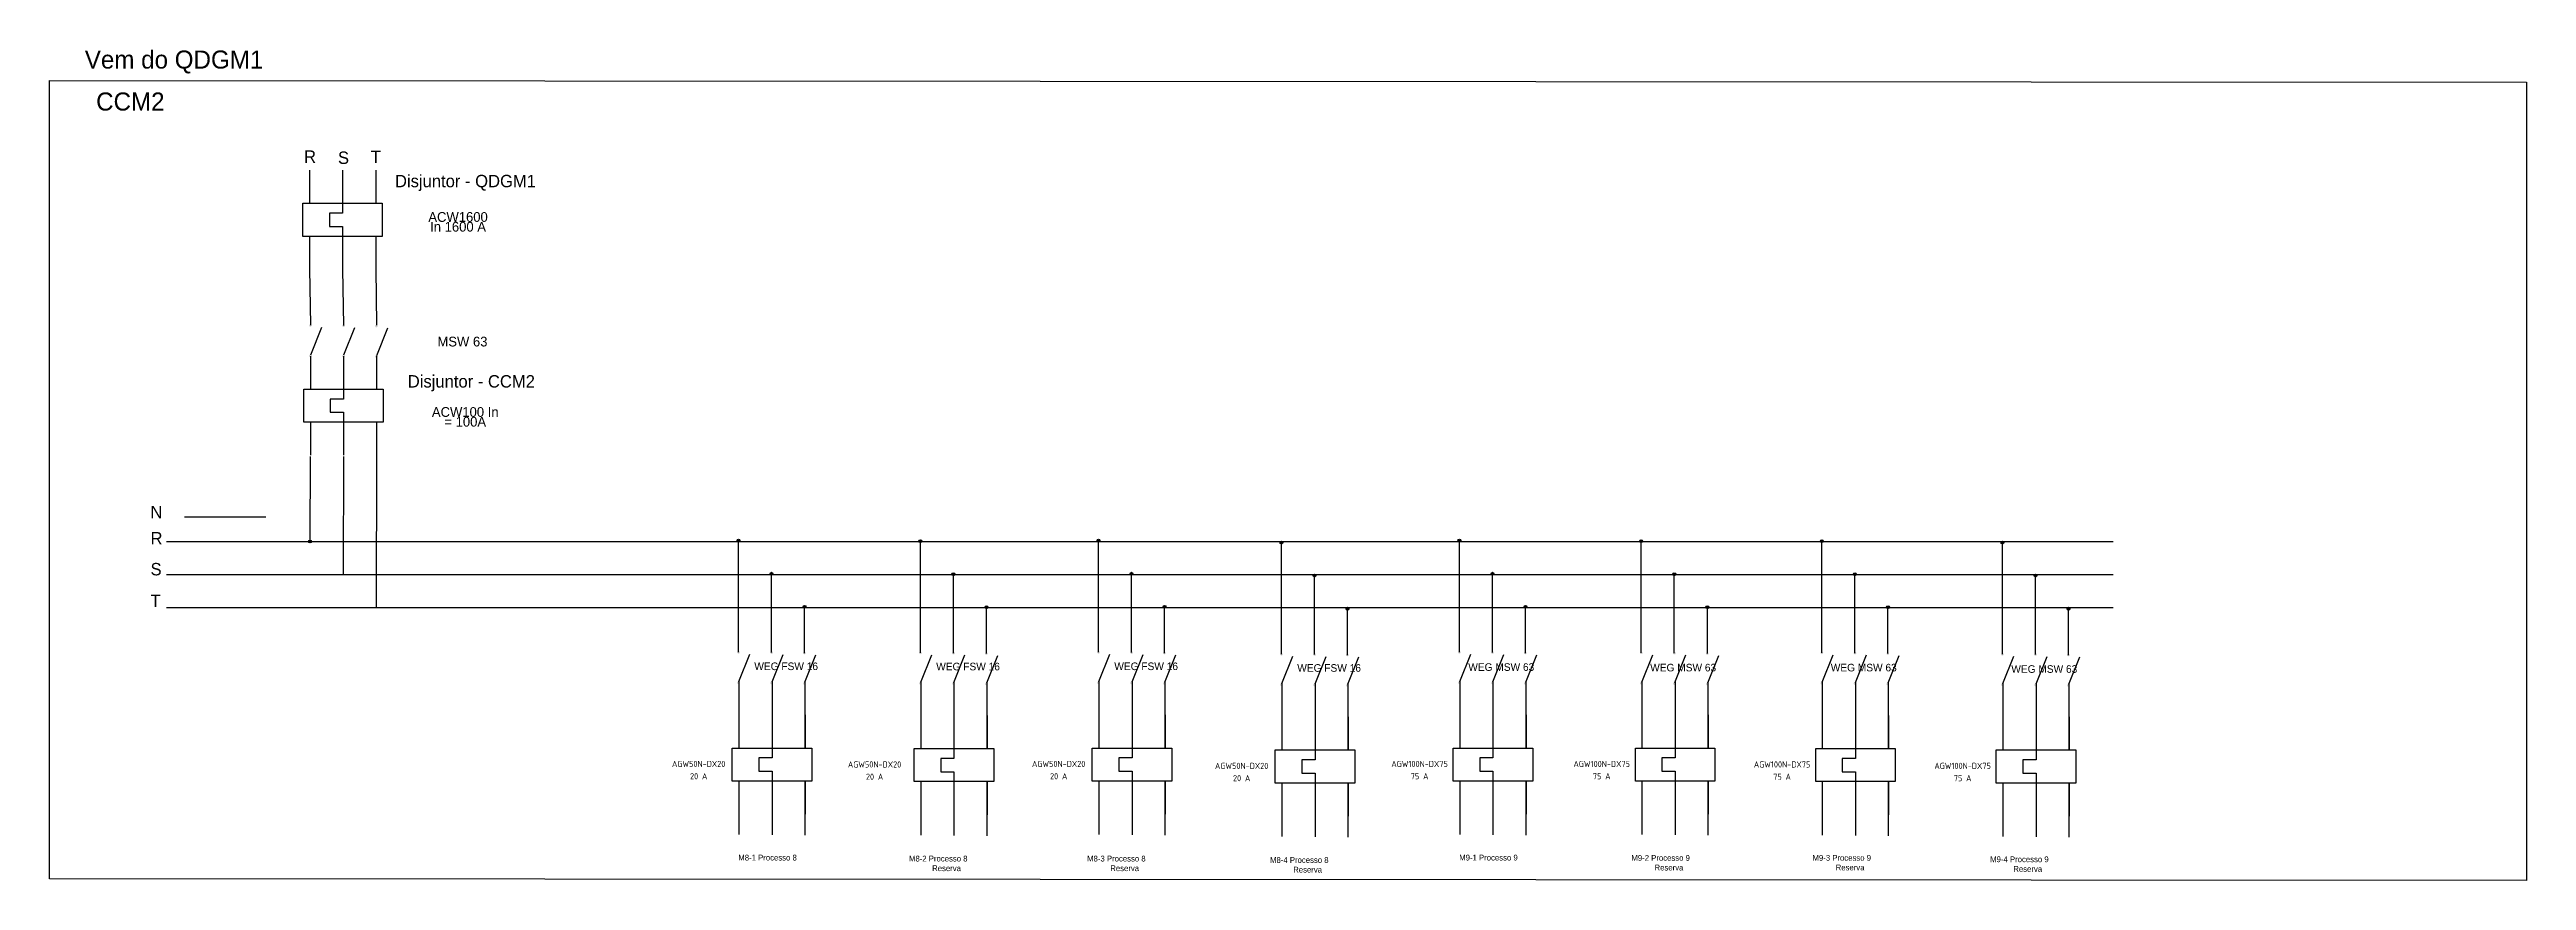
# Model space of a CAD drawing. Extents: x -533 to 641, y -96 to 322.
# Drawn here: x -467.4 to -377, y 76.4 to 106.7 of the extents above; entities that cross this region are included whole.
import ezdxf

# ---------------------------------------------------------------- set-up
doc = ezdxf.new("R2010")
doc.units = 0
doc.header["$MEASUREMENT"] = 0
doc.layers.add('ELET_TRIFILAR_DESENHO', color=5, linetype='Continuous', plot=False)
doc.layers.add('ELET_TRIFILAR_TEXTO', color=4, linetype='Continuous')
doc.styles.add('ARIAL', font='arial.ttf')

msp = doc.modelspace()

# ---------------------------------------------------------------- texts
at = {"layer": 'ELET_TRIFILAR_DESENHO', "ltscale": 50}
for s, p in [('R', (-458.133, 102.579)), ('S', (-456.895, 102.539)), ('T', (-455.698, 102.57)), ('N', (-463.74, 89.613)), ('R', (-463.734, 88.658)), ('S', (-463.734, 87.53)), ('T', (-463.734, 86.375))]:
    msp.add_text(s, height=0.453, dxfattribs=at).set_placement(p)
at = {"layer": 'ELET_TRIFILAR_TEXTO', "ltscale": 50}
for s, p in [('Disjuntor - QDGM1', (-454.815, 101.689)), ('Disjuntor - CCM2', (-454.348, 94.382))]:
    msp.add_text(s, height=0.45251, dxfattribs=at).set_placement(p)
at = {"layer": 'ELET_TRIFILAR_TEXTO', "attachment_point": 1}
for s, insert, char_height in [('Vem do QDGM1', (-466.132, 106.677), 0.65883), ('\\pi-1.51405;M8-1 Processo 8', (-440.773, 77.34), 0.21126), ('\\pi-1.54926;M8-2 Processo 8\\P\\pi-0.70421;Reserva', (-434.51, 77.304), 0.21126), ('\\pi-1.54926;M8-3 Processo 8\\P\\pi-0.70421;Reserva', (-428.011, 77.304), 0.21126), ('\\pi-1.54926;M8-4 Processo 8\\P\\pi-0.70421;Reserva', (-421.336, 77.252), 0.21126), ('\\pi-1.51405;M9-1 Processo 9', (-414.469, 77.34), 0.21126), ('\\pi-1.54926;M9-2 Processo 9\\P\\pi-0.70421;Reserva', (-408.151, 77.328), 0.21126), ('\\pi-1.54926;M9-3 Processo 9\\P\\pi-0.70421;Reserva', (-401.543, 77.332), 0.21126), ('\\pi-1.54926;M9-4 Processo 9\\P\\pi-0.70421;Reserva', (-395.061, 77.278), 0.21126)]:
    msp.add_mtext(s, dxfattribs=dict(at, insert=insert, char_height=char_height))
for s, insert, char_height, width in [('CCM2', (-465.719, 105.146), 0.6588, 0.3708), ('\\pi0.50305;WEG FSW 16      ', (-442.206, 84.352), 0.27688, 3.77494), ('\\pi0.50305;WEG FSW 16      ', (-435.569, 84.343), 0.27688, 3.77494), ('\\pi0.50305;WEG FSW 16      ', (-429.071, 84.352), 0.27688, 3.77494), ('\\pi0.50305;WEG FSW 16      ', (-422.395, 84.291), 0.27688, 3.77494), ('\\pi0.18134;WEG MSW 63      ', (-415.833, 84.324), 0.27688, 3.22382), ('\\pi0.18134;WEG MSW 63      ', (-409.196, 84.304), 0.27688, 3.22382), ('\\pi0.18134;WEG MSW 63      ', (-402.607, 84.304), 0.27688, 3.22382), ('\\pi0.18134;WEG MSW 63      ', (-396.019, 84.252), 0.27688, 3.22382)]:
    msp.add_mtext(s, dxfattribs=dict(at, insert=insert, char_height=char_height, width=width))
at = {"layer": 'ELET_TRIFILAR_TEXTO', "attachment_point": 8, "line_spacing_factor": 0.6, "style": 'ARIAL'}
for s, insert, char_height, width in [('{\\Ftxt|c0;ACW1600\\PIn 1600 A \\H1.66667x; }', (-452.513, 100.066), 0.35577, 9.71145), ('{\\Ftxt|c0;ACW100 In = 100A \\H1.66667x; }', (-452.251, 92.952), 0.35577, 2.73373), ('{\\Fisocp2|c0;AGW50N-DX20\\P\\P20 A}', (-443.733, 80.091), 0.224, 4.06752), ('{\\Fisocp2|c0;AGW50N-DX20\\P\\P20 A}', (-437.315, 80.072), 0.224, 4.06752), ('{\\Fisocp2|c0;AGW50N-DX20\\P\\P20 A}', (-430.597, 80.091), 0.224, 4.06752), ('{\\Fisocp2|c0;AGW50N-DX20\\P\\P20 A}', (-423.921, 80.02), 0.224, 4.06752), ('{\\Fisocp2|c0;AGW100N-DX75\\P\\P75 A}', (-417.428, 80.091), 0.224, 4.06752), ('{\\Fisocp2|c0;AGW100N-DX75\\P\\P75 A}', (-410.783, 80.091), 0.224, 4.06752), ('{\\Fisocp2|c0;AGW100N-DX75\\P\\P75 A}', (-404.202, 80.072), 0.224, 4.06752), ('{\\Fisocp2|c0;AGW100N-DX75\\P\\P75 A}', (-397.614, 80.02), 0.224, 4.06752)]:
    msp.add_mtext(s, dxfattribs=dict(at, insert=insert, char_height=char_height, width=width))
at = {"layer": 'ELET_TRIFILAR_TEXTO', "color": 242, "true_color": 0xcd2027, "insert": (-452.353, 95.876), "char_height": 0.35577, "width": 9.71145, "attachment_point": 8, "line_spacing_factor": 0.6, "style": 'ARIAL'}
msp.add_mtext('{\\Ftxt|c0;\\C256;MSW 63}', dxfattribs=at)

# ---------------------------------------------------------------- blocks, each defined once
blk = doc.blocks.new('热件触点')
at = {"ltscale": 50}
for p, q in [((-10, 30), (-10, 20)), ((0, 30), (0, 20)), ((10, 30), (10, 20)), ((-4, 17), (-4, 13)), ((0, 17), (-4, 17)), ((0, 20), (0, 17)), ((-10, 10), (-10, 0)), ((-4, 13), (0, 13)), ((0, 13), (0, 10)), ((0, 10), (0, 0)), ((10, 10), (10, 0))]:
    blk.add_line(p, q, dxfattribs=at)
blk.add_lwpolyline([(-12, 20), (12, 20), (12, 10), (-12, 10)], close=True)

# ---------------------------------------------------------------- hatches: boundary and pattern name
at = {"layer": 'ELET_TRIFILAR_DESENHO', "linetype": 'Continuous', "transparency": 33554687}
h = msp.add_hatch(color=256, dxfattribs=at)
h.dxf.hatch_style = 1
h.paths.add_polyline_path([(-457.903, 95.488, 1), (-457.903, 95.585, 1)])
h.paths.add_polyline_path([(-457.9, 96.599, 1), (-457.9, 96.696, 1)])
h = msp.add_hatch(color=256, dxfattribs=at)
h.dxf.hatch_style = 1
h.paths.add_polyline_path([(-456.694, 95.478, 1), (-456.694, 95.575, 1)])
h.paths.add_polyline_path([(-456.692, 96.589, 1), (-456.692, 96.686, 1)])
h = msp.add_hatch(color=256, dxfattribs=at)
h.dxf.hatch_style = 1
h.paths.add_polyline_path([(-455.497, 95.463, 1), (-455.497, 95.56, 1)])
h.paths.add_polyline_path([(-455.494, 96.574, 1), (-455.494, 96.671, 1)])
at = {"layer": 'ELET_TRIFILAR_DESENHO', "ltscale": 50}
for points in [[(-457.864, 88.766, 1), (-457.968, 88.766, 1)], [(-442.231, 88.798, 1), (-442.334, 88.798, 1)], [(-435.594, 88.778, 1), (-435.697, 88.778, 1)], [(-429.095, 88.798, 1), (-429.198, 88.798, 1)], [(-422.419, 88.726, 1), (-422.522, 88.726, 1)], [(-415.926, 88.798, 1), (-416.029, 88.798, 1)], [(-409.289, 88.778, 1), (-409.392, 88.778, 1)], [(-402.701, 88.778, 1), (-402.804, 88.778, 1)], [(-396.112, 88.726, 1), (-396.215, 88.726, 1)], [(-441.024, 87.591, 1), (-441.127, 87.591, 1)], [(-434.387, 87.571, 1), (-434.49, 87.571, 1)], [(-427.888, 87.591, 1), (-427.991, 87.591, 1)], [(-421.212, 87.52, 1), (-421.316, 87.52, 1)], [(-414.719, 87.591, 1), (-414.823, 87.591, 1)], [(-408.082, 87.571, 1), (-408.185, 87.571, 1)], [(-401.494, 87.571, 1), (-401.597, 87.571, 1)], [(-394.905, 87.52, 1), (-395.009, 87.52, 1)], [(-439.817, 86.385, 1), (-439.921, 86.385, 1)], [(-433.18, 86.365, 1), (-433.283, 86.365, 1)], [(-426.681, 86.385, 1), (-426.785, 86.385, 1)], [(-420.006, 86.313, 1), (-420.109, 86.313, 1)], [(-413.513, 86.385, 1), (-413.616, 86.385, 1)], [(-406.875, 86.365, 1), (-406.979, 86.365, 1)], [(-400.287, 86.365, 1), (-400.39, 86.365, 1)], [(-393.699, 86.313, 1), (-393.802, 86.313, 1)]]:
    msp.add_hatch(color=256, dxfattribs=at).paths.add_polyline_path(points)
at = {"layer": 'ELET_TRIFILAR_DESENHO', "linetype": 'Continuous', "transparency": 33554687}
h = msp.add_hatch(color=256, dxfattribs=at)
h.dxf.hatch_style = 1
h.paths.add_polyline_path([(-442.282, 83.563, 1), (-442.282, 83.66, 1)])
h.paths.add_polyline_path([(-442.279, 84.674, 1), (-442.279, 84.771, 1)])
h = msp.add_hatch(color=256, dxfattribs=at)
h.dxf.hatch_style = 1
h.paths.add_polyline_path([(-441.074, 83.553, 1), (-441.074, 83.65, 1)])
h.paths.add_polyline_path([(-441.071, 84.664, 1), (-441.071, 84.761, 1)])
h = msp.add_hatch(color=256, dxfattribs=at)
h.dxf.hatch_style = 1
h.paths.add_polyline_path([(-439.876, 83.538, 1), (-439.876, 83.635, 1)])
h.paths.add_polyline_path([(-439.873, 84.649, 1), (-439.873, 84.746, 1)])
h = msp.add_hatch(color=256, dxfattribs=at)
h.dxf.hatch_style = 1
h.paths.add_polyline_path([(-435.645, 83.543, 1), (-435.645, 83.64, 1)])
h.paths.add_polyline_path([(-435.642, 84.654, 1), (-435.642, 84.751, 1)])
h = msp.add_hatch(color=256, dxfattribs=at)
h.dxf.hatch_style = 1
h.paths.add_polyline_path([(-434.436, 83.533, 1), (-434.436, 83.63, 1)])
h.paths.add_polyline_path([(-434.434, 84.644, 1), (-434.434, 84.742, 1)])
h = msp.add_hatch(color=256, dxfattribs=at)
h.dxf.hatch_style = 1
h.paths.add_polyline_path([(-433.239, 83.518, 1), (-433.239, 83.615, 1)])
h.paths.add_polyline_path([(-433.236, 84.629, 1), (-433.236, 84.726, 1)])
h = msp.add_hatch(color=256, dxfattribs=at)
h.dxf.hatch_style = 1
h.paths.add_polyline_path([(-429.146, 83.563, 1), (-429.146, 83.66, 1)])
h.paths.add_polyline_path([(-429.143, 84.674, 1), (-429.143, 84.771, 1)])
h = msp.add_hatch(color=256, dxfattribs=at)
h.dxf.hatch_style = 1
h.paths.add_polyline_path([(-427.938, 83.553, 1), (-427.938, 83.65, 1)])
h.paths.add_polyline_path([(-427.935, 84.664, 1), (-427.935, 84.761, 1)])
h = msp.add_hatch(color=256, dxfattribs=at)
h.dxf.hatch_style = 1
h.paths.add_polyline_path([(-426.74, 83.538, 1), (-426.74, 83.635, 1)])
h.paths.add_polyline_path([(-426.738, 84.649, 1), (-426.738, 84.746, 1)])
h = msp.add_hatch(color=256, dxfattribs=at)
h.dxf.hatch_style = 1
h.paths.add_polyline_path([(-422.47, 83.491, 1), (-422.47, 83.588, 1)])
h.paths.add_polyline_path([(-422.468, 84.602, 1), (-422.468, 84.699, 1)])
h = msp.add_hatch(color=256, dxfattribs=at)
h.dxf.hatch_style = 1
h.paths.add_polyline_path([(-421.262, 83.482, 1), (-421.262, 83.579, 1)])
h.paths.add_polyline_path([(-421.26, 84.593, 1), (-421.26, 84.69, 1)])
h = msp.add_hatch(color=256, dxfattribs=at)
h.dxf.hatch_style = 1
h.paths.add_polyline_path([(-420.064, 83.466, 1), (-420.064, 83.563, 1)])
h.paths.add_polyline_path([(-420.062, 84.577, 1), (-420.062, 84.674, 1)])
h = msp.add_hatch(color=256, dxfattribs=at)
h.dxf.hatch_style = 1
h.paths.add_polyline_path([(-415.977, 83.563, 1), (-415.977, 83.66, 1)])
h.paths.add_polyline_path([(-415.975, 84.674, 1), (-415.975, 84.771, 1)])
h = msp.add_hatch(color=256, dxfattribs=at)
h.dxf.hatch_style = 1
h.paths.add_polyline_path([(-414.769, 83.553, 1), (-414.769, 83.65, 1)])
h.paths.add_polyline_path([(-414.767, 84.664, 1), (-414.767, 84.761, 1)])
h = msp.add_hatch(color=256, dxfattribs=at)
h.dxf.hatch_style = 1
h.paths.add_polyline_path([(-413.571, 83.538, 1), (-413.571, 83.635, 1)])
h.paths.add_polyline_path([(-413.569, 84.649, 1), (-413.569, 84.746, 1)])
h = msp.add_hatch(color=256, dxfattribs=at)
h.dxf.hatch_style = 1
h.paths.add_polyline_path([(-409.34, 83.543, 1), (-409.34, 83.64, 1)])
h.paths.add_polyline_path([(-409.338, 84.654, 1), (-409.338, 84.751, 1)])
h = msp.add_hatch(color=256, dxfattribs=at)
h.dxf.hatch_style = 1
h.paths.add_polyline_path([(-408.132, 83.533, 1), (-408.132, 83.63, 1)])
h.paths.add_polyline_path([(-408.129, 84.644, 1), (-408.129, 84.742, 1)])
h = msp.add_hatch(color=256, dxfattribs=at)
h.dxf.hatch_style = 1
h.paths.add_polyline_path([(-406.934, 83.518, 1), (-406.934, 83.615, 1)])
h.paths.add_polyline_path([(-406.932, 84.629, 1), (-406.932, 84.726, 1)])
h = msp.add_hatch(color=256, dxfattribs=at)
h.dxf.hatch_style = 1
h.paths.add_polyline_path([(-402.752, 83.543, 1), (-402.752, 83.64, 1)])
h.paths.add_polyline_path([(-402.749, 84.654, 1), (-402.749, 84.751, 1)])
h = msp.add_hatch(color=256, dxfattribs=at)
h.dxf.hatch_style = 1
h.paths.add_polyline_path([(-401.543, 83.533, 1), (-401.543, 83.63, 1)])
h.paths.add_polyline_path([(-401.541, 84.644, 1), (-401.541, 84.742, 1)])
h = msp.add_hatch(color=256, dxfattribs=at)
h.dxf.hatch_style = 1
h.paths.add_polyline_path([(-400.346, 83.518, 1), (-400.346, 83.615, 1)])
h.paths.add_polyline_path([(-400.343, 84.629, 1), (-400.343, 84.726, 1)])
h = msp.add_hatch(color=256, dxfattribs=at)
h.dxf.hatch_style = 1
h.paths.add_polyline_path([(-396.163, 83.491, 1), (-396.163, 83.588, 1)])
h.paths.add_polyline_path([(-396.161, 84.602, 1), (-396.161, 84.699, 1)])
h = msp.add_hatch(color=256, dxfattribs=at)
h.dxf.hatch_style = 1
h.paths.add_polyline_path([(-394.955, 83.482, 1), (-394.955, 83.579, 1)])
h.paths.add_polyline_path([(-394.953, 84.593, 1), (-394.953, 84.69, 1)])
h = msp.add_hatch(color=256, dxfattribs=at)
h.dxf.hatch_style = 1
h.paths.add_polyline_path([(-393.757, 83.466, 1), (-393.757, 83.563, 1)])
h.paths.add_polyline_path([(-393.755, 84.577, 1), (-393.755, 84.674, 1)])

# ---------------------------------------------------------------- linework, layer by layer
at = {"layer": 'ELET_TRIFILAR_DESENHO', "linetype": 'Continuous'}
for p, q in [((-457.932, 98.718), (-457.9, 96.661)), ((-456.726, 98.698), (-456.694, 96.641)), ((-455.519, 98.718), (-455.487, 96.661)), ((-457.885, 95.581), (-457.483, 96.581)), ((-456.676, 95.572), (-456.275, 96.572)), ((-455.479, 95.556), (-455.077, 96.556)), ((-442.264, 83.656), (-441.862, 84.656)), ((-441.055, 83.647), (-440.654, 84.647)), ((-439.858, 83.631), (-439.456, 84.631)), ((-435.627, 83.636), (-435.225, 84.636)), ((-434.418, 83.627), (-434.017, 84.627)), ((-433.221, 83.611), (-432.819, 84.611)), ((-429.128, 83.656), (-428.726, 84.656)), ((-427.92, 83.647), (-427.518, 84.647)), ((-426.722, 83.631), (-426.32, 84.631)), ((-422.452, 83.585), (-422.051, 84.584)), ((-421.244, 83.575), (-420.842, 84.575)), ((-420.046, 83.56), (-419.645, 84.559)), ((-415.959, 83.656), (-415.558, 84.656)), ((-414.751, 83.647), (-414.349, 84.647)), ((-413.553, 83.631), (-413.152, 84.631)), ((-409.322, 83.636), (-408.92, 84.636)), ((-408.114, 83.627), (-407.712, 84.627)), ((-406.916, 83.611), (-406.514, 84.611)), ((-402.734, 83.636), (-402.332, 84.636)), ((-401.525, 83.627), (-401.124, 84.627)), ((-400.328, 83.611), (-399.926, 84.611)), ((-396.145, 83.585), (-395.744, 84.584)), ((-394.937, 83.575), (-394.535, 84.575)), ((-393.739, 83.56), (-393.338, 84.559))]:
    msp.add_line(p, q, dxfattribs=at)
at = {"layer": 'ELET_TRIFILAR_DESENHO'}
for p, q in [((-457.905, 91.869), (-457.916, 88.766)), ((-456.697, 91.869), (-456.709, 87.56)), ((-455.49, 91.919), (-455.503, 86.353)), ((-442.282, 84.724), (-442.282, 88.798)), ((-435.645, 84.705), (-435.645, 88.778)), ((-429.146, 84.724), (-429.146, 88.798)), ((-422.471, 84.653), (-422.471, 88.726)), ((-415.978, 84.724), (-415.978, 88.798)), ((-409.341, 84.705), (-409.341, 88.778)), ((-402.752, 84.705), (-402.752, 88.778)), ((-396.164, 84.653), (-396.164, 88.726)), ((-441.076, 84.711), (-441.076, 87.591)), ((-434.439, 84.691), (-434.439, 87.571)), ((-427.94, 84.711), (-427.94, 87.591)), ((-421.264, 84.64), (-421.264, 87.52)), ((-414.771, 84.711), (-414.771, 87.591)), ((-408.134, 84.691), (-408.134, 87.571)), ((-401.545, 84.691), (-401.545, 87.571)), ((-394.957, 84.64), (-394.957, 87.52)), ((-441.076, 84.711), (-441.076, 86.385)), ((-439.869, 84.693), (-439.869, 86.385)), ((-434.439, 84.691), (-434.439, 86.365)), ((-433.232, 84.674), (-433.232, 86.365)), ((-427.94, 84.711), (-427.94, 86.385)), ((-426.733, 84.693), (-426.733, 86.385)), ((-421.264, 84.64), (-421.264, 86.313)), ((-420.057, 84.622), (-420.057, 86.313)), ((-414.771, 84.711), (-414.771, 86.385)), ((-413.564, 84.693), (-413.564, 86.385)), ((-408.134, 84.691), (-408.134, 86.365)), ((-406.927, 84.674), (-406.927, 86.365)), ((-401.545, 84.691), (-401.545, 86.365)), ((-400.339, 84.674), (-400.339, 86.365)), ((-394.957, 84.64), (-394.957, 86.313)), ((-393.75, 84.622), (-393.75, 86.313)), ((-442.264, 83.656), (-442.264, 81.233)), ((-441.055, 83.647), (-441.055, 81.233)), ((-439.858, 83.631), (-439.858, 81.233)), ((-435.627, 83.636), (-435.627, 81.213)), ((-434.418, 83.627), (-434.418, 81.213)), ((-433.221, 83.611), (-433.221, 81.213)), ((-429.128, 83.656), (-429.128, 81.233)), ((-427.92, 83.647), (-427.92, 81.233)), ((-426.722, 83.631), (-426.722, 81.233)), ((-422.452, 83.585), (-422.452, 81.161)), ((-421.244, 83.575), (-421.244, 81.161)), ((-420.046, 83.56), (-420.046, 81.161)), ((-415.959, 83.656), (-415.959, 81.233)), ((-414.751, 83.647), (-414.751, 81.233)), ((-413.553, 83.631), (-413.553, 81.233)), ((-409.314, 83.656), (-409.314, 81.233)), ((-408.106, 83.647), (-408.106, 81.233)), ((-406.908, 83.631), (-406.908, 81.233)), ((-402.734, 83.636), (-402.734, 81.213)), ((-401.525, 83.627), (-401.525, 81.213)), ((-400.328, 83.611), (-400.328, 81.213)), ((-396.145, 83.585), (-396.145, 81.161)), ((-394.937, 83.575), (-394.937, 81.161)), ((-393.739, 83.56), (-393.739, 81.161)), ((-442.264, 80.025), (-442.264, 78.076)), ((-441.055, 80.025), (-441.055, 78.066)), ((-439.858, 80.025), (-439.858, 78.051)), ((-435.627, 80.005), (-435.627, 78.056)), ((-434.418, 80.005), (-434.418, 78.046)), ((-433.221, 80.005), (-433.221, 78.031)), ((-429.128, 80.025), (-429.128, 78.076)), ((-427.92, 80.025), (-427.92, 78.066)), ((-426.722, 80.025), (-426.722, 78.051)), ((-422.452, 79.953), (-422.452, 78.004)), ((-421.244, 79.953), (-421.244, 77.995)), ((-420.046, 79.953), (-420.046, 77.979)), ((-415.959, 80.025), (-415.959, 78.076)), ((-414.751, 80.025), (-414.751, 78.066)), ((-413.553, 80.025), (-413.553, 78.051)), ((-409.314, 80.025), (-409.314, 78.076)), ((-408.106, 80.025), (-408.106, 78.066)), ((-406.908, 80.025), (-406.908, 78.051)), ((-402.734, 80.005), (-402.734, 78.056)), ((-401.525, 80.005), (-401.525, 78.046)), ((-400.328, 80.005), (-400.328, 78.031)), ((-396.145, 79.953), (-396.145, 78.004)), ((-394.937, 79.953), (-394.937, 77.995)), ((-393.739, 79.953), (-393.739, 77.979))]:
    msp.add_line(p, q, dxfattribs=at)
at = {"layer": 'ELET_TRIFILAR_DESENHO', "ltscale": 50}
for p, q in [((-462.5, 89.663), (-459.527, 89.663)), ((-463.155, 88.766), (-392.127, 88.766)), ((-463.155, 87.56), (-392.127, 87.56)), ((-463.155, 86.353), (-392.127, 86.353))]:
    msp.add_line(p, q, dxfattribs=at)
at = {"layer": 'ELET_TRIFILAR_DESENHO'}
msp.add_lwpolyline([(-467.419, 105.582), (-377.041, 105.525), (-377.041, 76.401), (-467.419, 76.457)], close=True, dxfattribs=at)
at = {"layer": 'ELET_TRIFILAR_DESENHO', "ltscale": 50}
for centre in [(-457.916, 88.766), (-442.282, 88.798), (-435.645, 88.778), (-429.146, 88.798), (-422.471, 88.726), (-415.978, 88.798), (-409.341, 88.778), (-402.752, 88.778), (-396.164, 88.726), (-441.076, 87.591), (-434.439, 87.571), (-427.94, 87.591), (-421.264, 87.52), (-414.771, 87.591), (-408.134, 87.571), (-401.545, 87.571), (-394.957, 87.52), (-439.869, 86.385), (-433.232, 86.365), (-426.733, 86.385), (-420.057, 86.313), (-413.564, 86.385), (-406.927, 86.365), (-400.339, 86.365), (-393.75, 86.313)]:
    msp.add_circle(centre, 0.0517, dxfattribs=at)

# ---------------------------------------------------------------- block references
for p, xscale, yscale, zscale in [((-456.726, 98.691), 0.120669512136104, 0.120669512136104, 0.120669512136104), ((-456.696, 91.91), 0.120669512136104, 0.120669512136104, 0.120669512136104), ((-456.696, 91.91), 0.120669512136104, 0.120669512136104, 0.120669512136104), ((-456.696, 91.91), 0.120669512136104, 0.120669512136104, 0.120669512136104), ((-441.056, 78.816), 0.1208090291641441, 0.1208090291641441, 0.1208090291641441), ((-434.419, 78.797), 0.1208090291641441, 0.1208090291641441, 0.1208090291641441), ((-427.92, 78.816), 0.1208090291641441, 0.1208090291641441, 0.1208090291641441), ((-421.244, 78.745), 0.1208090291641441, 0.1208090291641441, 0.1208090291641441), ((-414.751, 78.816), 0.1208090291641441, 0.1208090291641441, 0.1208090291641441), ((-408.106, 78.816), 0.1208090291641441, 0.1208090291641441, 0.1208090291641441), ((-401.526, 78.797), 0.1208090291641441, 0.1208090291641441, 0.1208090291641441), ((-394.937, 78.745), 0.1208090291641441, 0.1208090291641441, 0.1208090291641441)]:
    msp.add_blockref('热件触点', p, dxfattribs=dict(at, xscale=xscale, yscale=yscale, zscale=zscale))

msp.set_redraw_order([(e.dxf.handle, doc.entitydb.next_handle()) for e in msp.query("TEXT MTEXT ATTDEF DIMENSION ARC_DIMENSION")])  # texts and dimensions are drawn at this point

doc.saveas('drawing.dxf')
